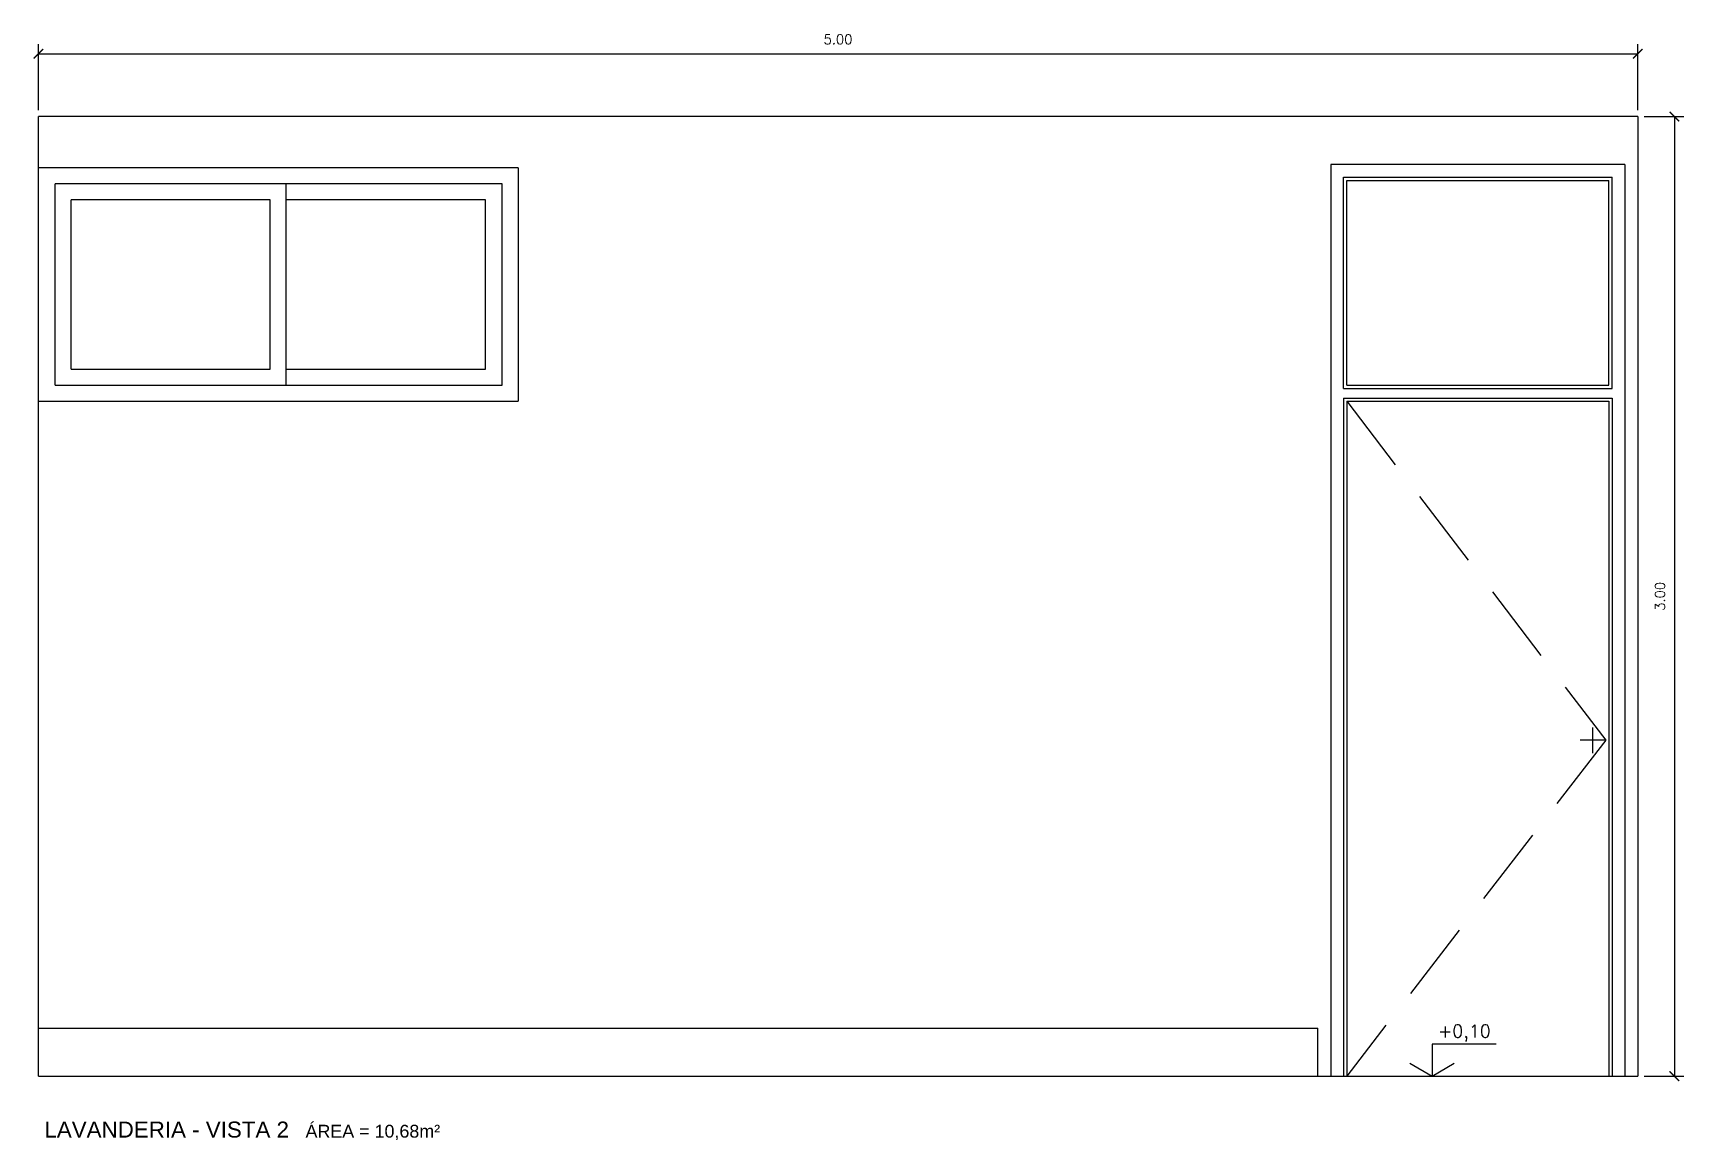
# Model space of a CAD drawing. Header units: millimetres. Extents: x 1 to 250, y 10 to 22.
# Drawn here: x 47.15 to 52.31, y 18.09 to 21.55 of the extents above; entities that cross this region are included whole.
import ezdxf

# ---------------------------------------------------------------- set-up
doc = ezdxf.new("R2010")
doc.units = ezdxf.units.MM
doc.linetypes.add('HIDDEN', pattern=[0.375, 0.25, -0.125])
for name, color, linetype in [('COTAS', 1, 'Continuous'), ('LPROJ', 7, 'HIDDEN'), ('LVISTA02', 1, 'Continuous'), ('NOTAS', 2, 'Continuous'), ('REVEST', 2, 'Continuous')]:
    doc.layers.add(name, color=color, linetype=linetype)
doc.styles.add('60-20', font='romans.shx', dxfattribs={"height": 0.03})
doc.styles.add('60-50', font='romans.shx', dxfattribs={"height": 0.075})
doc.styles.add('80-20', font='romans.shx', dxfattribs={"height": 0.04})
doc.styles.add('ARIAL', font='arial.ttf', dxfattribs={"height": 0.05})
doc.dimstyles.new('20', dxfattribs={"dimtxt": 0.1, "dimasz": 0.075, "dimexe": 0.075, "dimexo": 0.05, "dimgap": 0.075, "dimtad": 1, "dimzin": 4, "dimdsep": 46, "dimtxsty": '60-50', "dimblk1": 'ARCHTICK', "dimblk2": 'ARCHTICK', "dimsah": 1, "dimcen": 2.5, "dimclrt": 3, "dimadec": 0, "dimazin": 0, "dimtfac": 1, "dimtmove": 2, "dimatfit": 3, "dimldrblk": 'ARCHTICK', "dimfxl": 1, "dimarcsym": 0})

msp = doc.modelspace()

# ---------------------------------------------------------------- texts
at = {"layer": 'NOTAS', "color": 3, "style": '80-20'}
msp.add_text('+0,10', height=0.04, dxfattribs=at).set_placement((51.5415, 18.4117))
at = {"layer": 'NOTAS', "style": 'ARIAL'}
for s, height, p in [('LAVANDERIA - VISTA 2', 0.05, (47.1848, 18.0988)), ('ÁREA = 10,68m²', 0.04, (48.0011, 18.0987))]:
    msp.add_text(s, height=height, dxfattribs=at).set_placement(p)

# ---------------------------------------------------------------- blocks, each defined once
blk = doc.blocks.new('_ARCHTICK')
at = {"color": 0, "linetype": 'ByBlock', "const_width": 0.15}
blk.add_lwpolyline([(-0.5, -0.5), (0.5, 0.5)], dxfattribs=at)
blk = doc.blocks.new('*D51')
at = {"color": 0, "linetype": 'ByBlock'}
for p, q in [((47.1658, 21.3109), (47.1658, 21.5173)), ((47.1658, 21.4873), (52.1658, 21.4873)), ((52.1658, 21.3109), (52.1658, 21.5173))]:
    blk.add_line(p, q, dxfattribs=at)
at = {"layer": 'DEFPOINTS', "color": 0, "linetype": 'ByBlock'}
for p in [(52.1658, 21.4873), (47.1658, 21.2909), (52.1658, 21.2909)]:
    blk.add_point(p, dxfattribs=at)
at = {"color": 0, "linetype": 'ByBlock', "xscale": 0.03, "yscale": 0.03, "zscale": 0.03, "rotation": 180}
blk.add_blockref('_ARCHTICK', (47.1658, 21.4873), dxfattribs=at)
at = {"color": 0, "linetype": 'ByBlock', "xscale": 0.03, "yscale": 0.03, "zscale": 0.03}
blk.add_blockref('_ARCHTICK', (52.1658, 21.4873), dxfattribs=at)
at = {"color": 3, "linetype": 'ByBlock', "insert": (49.6658, 21.5323), "char_height": 0.03, "attachment_point": 5, "style": '60-20'}
blk.add_mtext('5.00', dxfattribs=at)
blk = doc.blocks.new('*D161')
at = {"color": 0, "linetype": 'ByBlock'}
for p, q in [((52.1858, 21.2909), (52.3103, 21.2909)), ((52.2803, 21.2909), (52.2803, 18.2909)), ((52.1858, 18.2909), (52.3103, 18.2909))]:
    blk.add_line(p, q, dxfattribs=at)
at = {"layer": 'DEFPOINTS', "color": 0, "linetype": 'ByBlock'}
for p in [(52.1658, 21.2909), (52.1658, 18.2909), (52.2803, 18.2909)]:
    blk.add_point(p, dxfattribs=at)
at = {"color": 0, "linetype": 'ByBlock', "xscale": 0.03, "yscale": 0.03, "zscale": 0.03}
for p, rotation in [((52.2803, 21.2909), 90), ((52.2803, 18.2909), 270)]:
    blk.add_blockref('_ARCHTICK', p, dxfattribs=dict(at, rotation=rotation))
at = {"color": 3, "linetype": 'ByBlock', "insert": (52.2353, 19.7909), "char_height": 0.03, "attachment_point": 5, "rotation": 90, "style": '60-20'}
blk.add_mtext('3.00', dxfattribs=at)

# ---------------------------------------------------------------- dimensions: what is measured, and where the dimension line sits
at = {"layer": 'COTAS'}
dim = msp.add_linear_dim(base=(52.1658, 21.4873), p1=(47.1658, 21.2909), p2=(52.1658, 21.2909), dimstyle='20', override={"dimtxt": 0.02, "dimasz": 0.03, "dimexe": 0.03, "dimexo": 0.02, "dimgap": 0.03, "dimtxsty": '60-20'}, dxfattribs=at)
dim.commit()
dim.dimension.update_dxf_attribs({"geometry": '*D51', "text_midpoint": (49.6658, 21.5323)})
dim = msp.add_linear_dim(base=(52.2803, 18.2909), p1=(52.1658, 21.2909), p2=(52.1658, 18.2909), angle=90, dimstyle='20', override={"dimtxt": 0.02, "dimasz": 0.03, "dimexe": 0.03, "dimexo": 0.02, "dimgap": 0.03, "dimtxsty": '60-20'}, dxfattribs=at)
dim.commit()
dim.dimension.update_dxf_attribs({"geometry": '*D161', "text_midpoint": (52.2353, 19.7909)})

# ---------------------------------------------------------------- linework, layer by layer
at = {"layer": 'LPROJ'}
for p, q in [((51.2558, 20.4009), (52.0658, 19.3409)), ((52.0658, 19.3409), (51.2558, 18.2909))]:
    msp.add_line(p, q, dxfattribs=at)
at = {"layer": 'LVISTA02'}
for p, q in [((48.6658, 21.1309), (47.1658, 21.1309)), ((48.6658, 21.1309), (48.6658, 20.4009)), ((51.2058, 21.1409), (51.2058, 18.2909)), ((52.1258, 21.1409), (51.2058, 21.1409)), ((52.1258, 21.1409), (52.1258, 18.2909)), ((47.2183, 20.4509), (47.2183, 21.0809)), ((48.6158, 21.0809), (47.2183, 21.0809)), ((48.6158, 20.4509), (48.6158, 21.0809)), ((51.2458, 20.4409), (51.2458, 21.1009)), ((51.2458, 21.1009), (52.0858, 21.1009)), ((51.2558, 21.0909), (52.0758, 21.0909)), ((51.2558, 20.4509), (51.2558, 21.0909)), ((52.0758, 20.4509), (52.0758, 21.0909)), ((52.0858, 20.4409), (52.0858, 21.1009)), ((47.2183, 20.4509), (48.6158, 20.4509)), ((51.2458, 20.4409), (52.0858, 20.4409)), ((51.2558, 20.4509), (52.0758, 20.4509)), ((47.1658, 20.4009), (48.6658, 20.4009)), ((51.2458, 20.4109), (51.2458, 18.2909)), ((51.2458, 20.4109), (52.0858, 20.4109)), ((51.2558, 20.4009), (51.2558, 18.2909)), ((51.2558, 20.4009), (52.0758, 20.4009)), ((52.0758, 20.4009), (52.0758, 18.2909)), ((52.0858, 20.4109), (52.0858, 18.2909)), ((47.1658, 18.4409), (51.1658, 18.4409)), ((51.1658, 18.2909), (51.1658, 18.4409))]:
    msp.add_line(p, q, dxfattribs=at)
at = {"layer": 'LVISTA02', "color": 8}
for p, q in [((47.9408, 20.4509), (47.9408, 21.0809)), ((47.8908, 21.0309), (47.2685, 21.0309)), ((47.2685, 20.5009), (47.2685, 21.0309)), ((47.8908, 20.5009), (47.8908, 21.0309)), ((48.5633, 21.0309), (47.9408, 21.0309)), ((48.5633, 20.5009), (48.5633, 21.0309)), ((47.2685, 20.5009), (47.8908, 20.5009)), ((47.9408, 20.5009), (48.5633, 20.5009))]:
    msp.add_line(p, q, dxfattribs=at)
at = {"layer": 'NOTAS'}
for p, q in [((52.0258, 19.3009), (52.0258, 19.3809)), ((52.0658, 19.3409), (51.9858, 19.3409))]:
    msp.add_line(p, q, dxfattribs=at)
msp.add_lwpolyline([(51.7229, 18.3909), (51.5229, 18.3909), (51.5229, 18.2909)], dxfattribs=at)
at = {"layer": 'NOTAS', "color": 3}
msp.add_lwpolyline([(51.4536, 18.3309), (51.5229, 18.2909), (51.5922, 18.3309)], dxfattribs=at)
at = {"layer": 'REVEST'}
for p, q in [((52.1658, 21.2909), (47.1658, 21.2909)), ((47.1658, 18.2909), (47.1658, 21.2909)), ((52.1658, 21.2909), (52.1658, 18.2909)), ((47.1658, 18.2909), (52.1658, 18.2909))]:
    msp.add_line(p, q, dxfattribs=at)

msp.set_redraw_order([(e.dxf.handle, doc.entitydb.next_handle()) for e in msp.query("TEXT MTEXT ATTDEF DIMENSION ARC_DIMENSION")])  # texts and dimensions are drawn at this point

doc.saveas('drawing.dxf')
